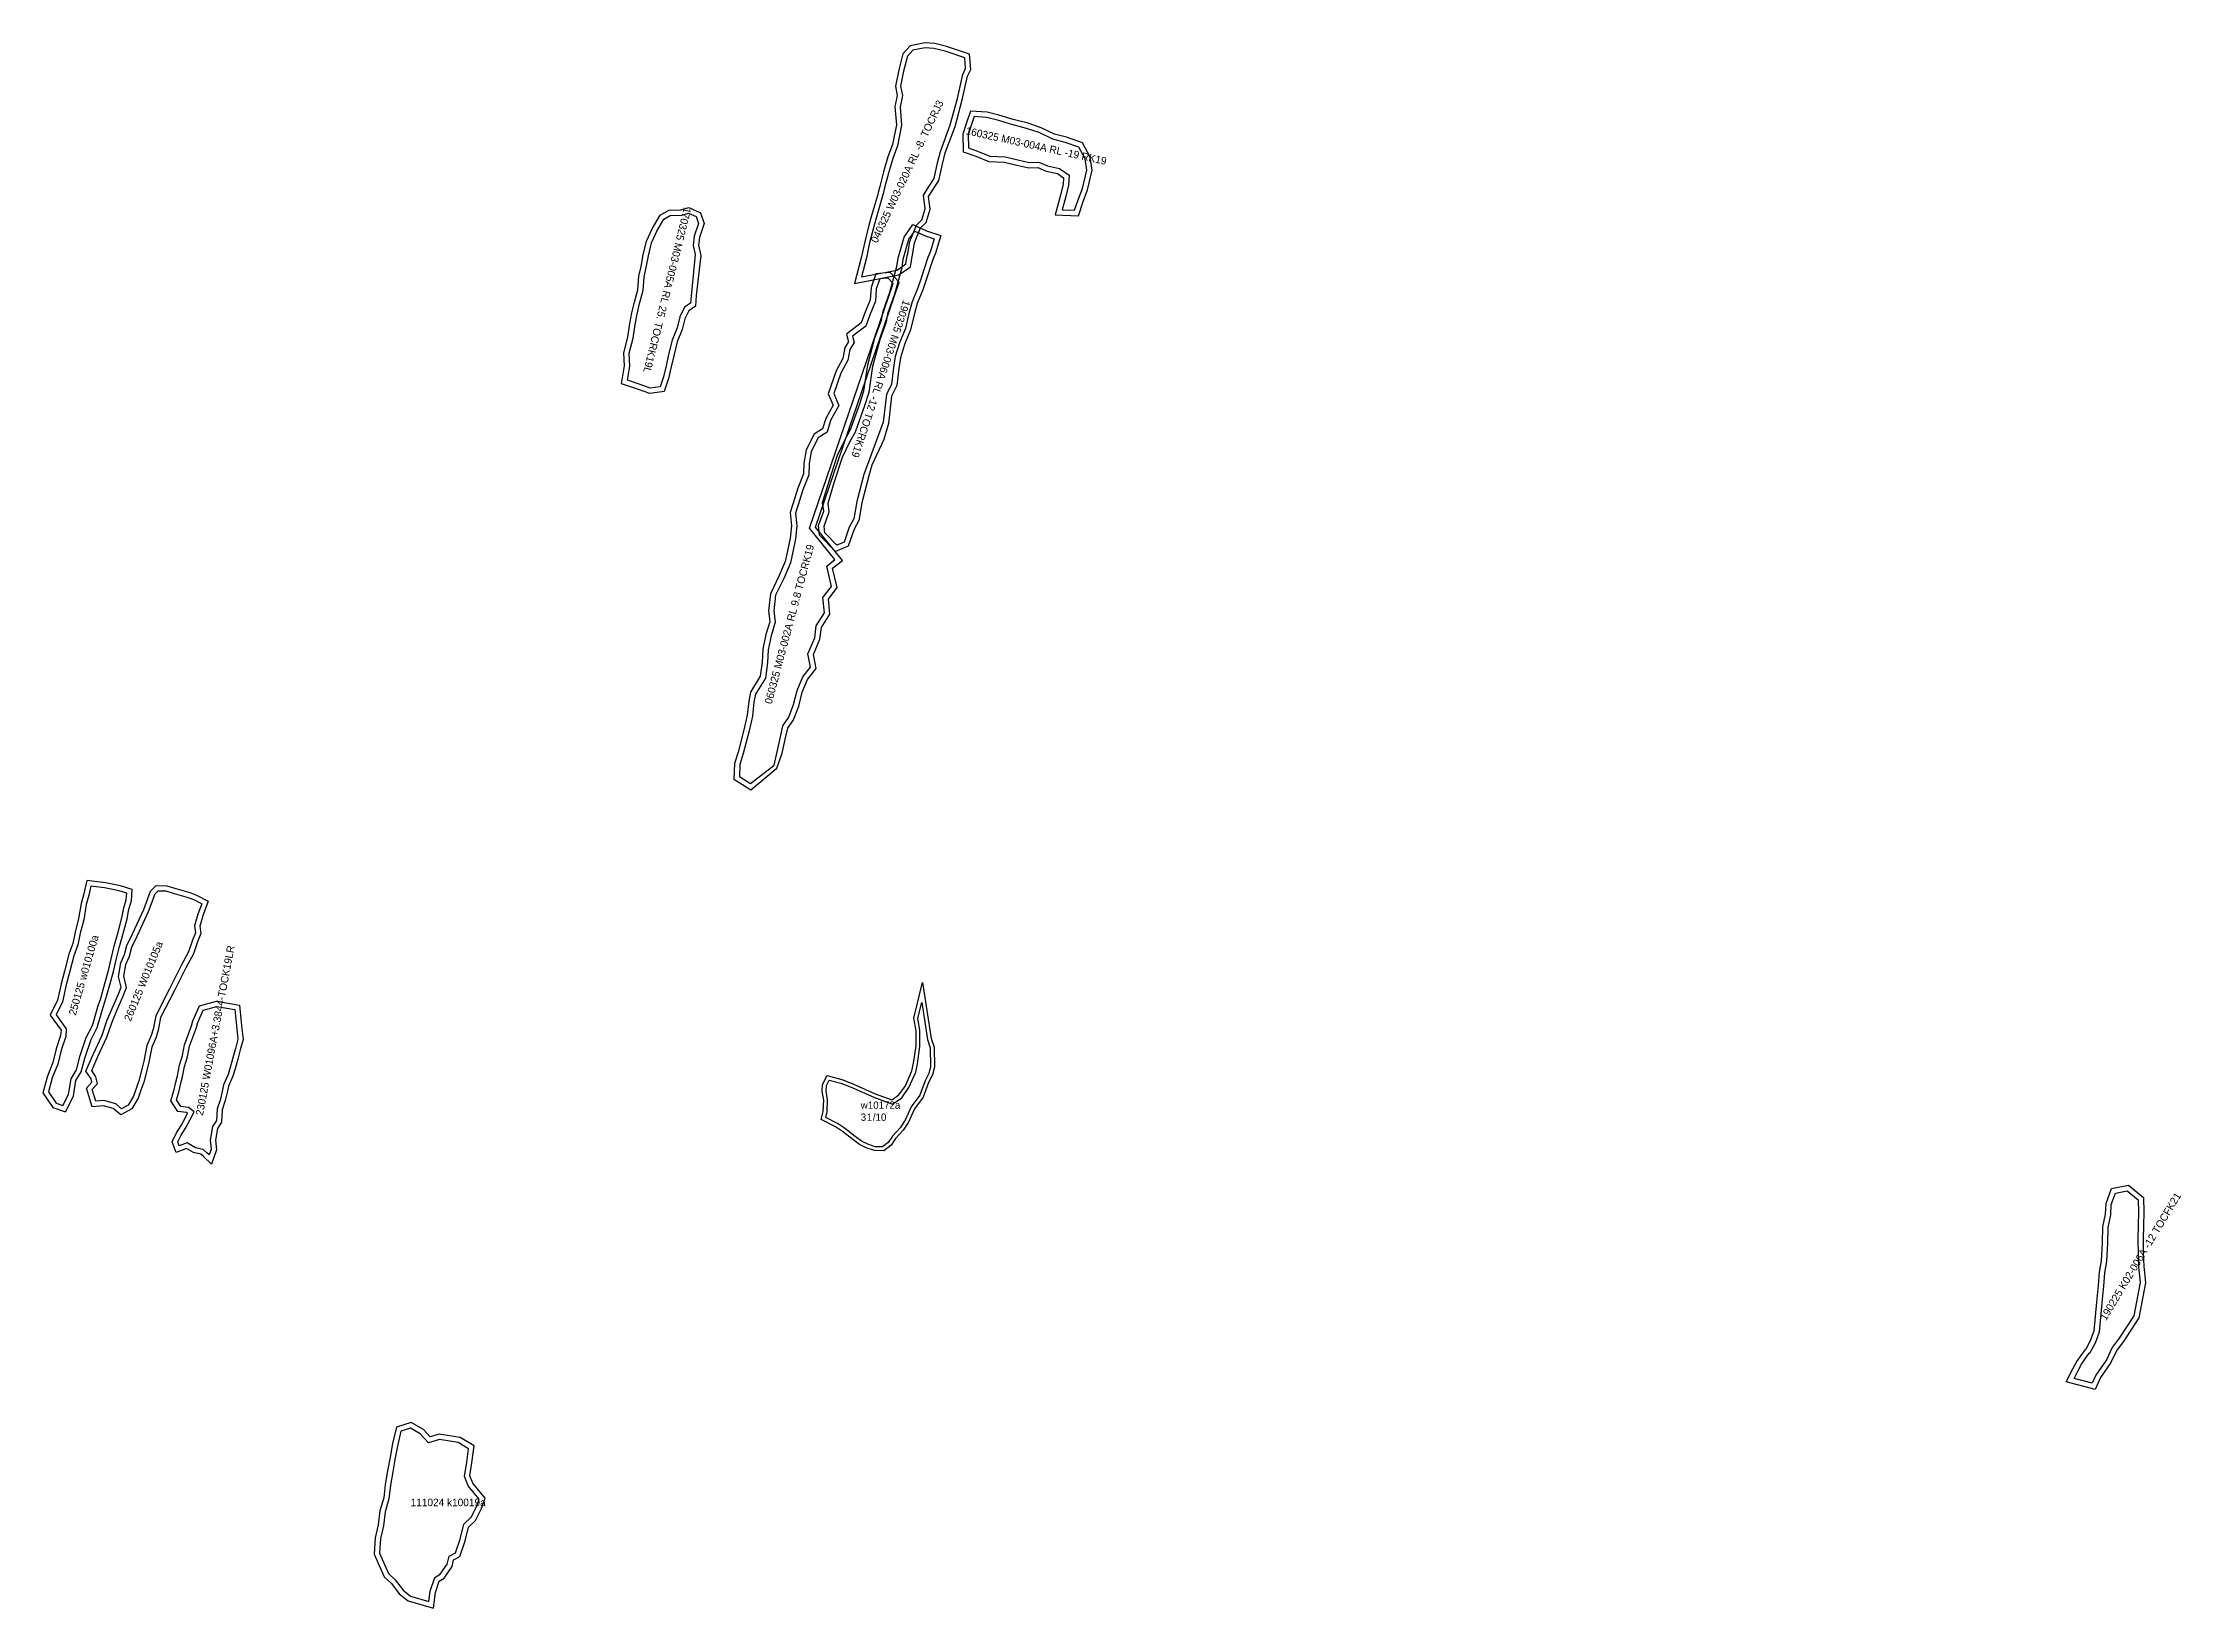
# Model space of a CAD drawing. Extents: x 550067 to 555612, y 63485 to 80416.
# Drawn here: x 550904 to 552395, y 74071 to 75163 of the extents above; entities that cross this region are included whole.
import ezdxf

# ---------------------------------------------------------------- set-up
doc = ezdxf.new("R2010")
doc.units = 0

msp = doc.modelspace()

# ---------------------------------------------------------------- texts
at = {"layer": 'GEOMETRY_LAYER_1', "color": 7}
for s, height, rotation, p in [('040325 W03-020A RL -8. TOCRJ3', 5.24933, 64.7, (551485.687, 75022.419, -1.13)), ('160325 M03-004A RL -19 RK19^J', 5.24933, 347.6, (551547.045, 75098.817, -9.236)), ('170325 M03-005A RL 25. TOCRK19L', 5.24933, 256.1, (551350.973, 75048.085, 33.285)), ('^J', 5.2493, 256.1, (551327.877, 74985.029, 33.285)), ('190325 M03-006A RL -12 TOCRK19', 5.24933, 251.6, (551503.915, 74983.55, -7.655)), ('060325 M03-002A RL 9.8 TOCRK19', 5.24933, 75, (551412.131, 74700.996, -1.507)), ('250125 w010100a', 5.24933, 73.8, (550926.873, 74483.947, 16.935)), ('260125 W010105a', 5.24933, 67.5, (550965.192, 74479.72, 18.018)), ('230125 W01096A+3.3844-TOCK19LR', 5.24933, 79.4, (551015.568, 74414.116, 12.554)), ('190225 K02-006A -12 TOCFK21', 5.24933, 59, (552342.488, 74271.012, -119.94))]:
    msp.add_text(s, height=height, rotation=rotation, dxfattribs=at).set_placement(p)
for s, height, p in [('w10172a', 5.084, (551474.241, 74419.156, -8.19)), ('3', 5.084, (551474.241, 74410.766, -8.19)), ('1', 5.084, (551478.454, 74410.766, -8.19)), ('/10', 5.084, (551482.666, 74410.766, -8.19)), ('111024 k10019a', 5.24933, (551160.412, 74142.024, 27.17))]:
    msp.add_text(s, height=height, dxfattribs=at).set_placement(p)

# ---------------------------------------------------------------- linework, layer by layer
at = {"layer": 'GEOMETRY_LAYER_1', "color": 1}
for points in [[(551469.978, 74994.7, -1.13), (551500.911, 75000.747, -1.529), (551508.971, 75006.249, -1.488), (551510.035, 75013.372, -1.744), (551510.378, 75014.435, -1.732), (551511.767, 75022.977, -2.065), (551515.975, 75033.397, -2.19), (551519.906, 75037.16, -2.109), (551522.665, 75046.407, -1.761), (551521.566, 75055.313, -3.181), (551524.958, 75060.601, -3.806), (551528.676, 75066.51, -4.163), (551531.18, 75077.856, -4.355), (551533.192, 75085.64, -4.123), (551540.001, 75104.209, -3.906), (551545.007, 75122.78, -2.788), (551548.655, 75139.254, -2.5), (551550.895, 75143.851, -2.578), (551550.074, 75154.478, -2.585), (551533.981, 75159.907, -2.474), (551525.832, 75161.929, -2.189), (551519.075, 75162.509, -2.068), (551508.763, 75160.453, -1.969), (551503.574, 75154.823, 2.213), (551500.692, 75143.538, -2.415), (551498.463, 75132.218, -2.864), (551499.704, 75125.797, -2.951), (551498.112, 75117.792, -3.052), (551499.236, 75105.32, 1.391), (551496.39, 75091.609, -3.072), (551493.223, 75082.889, -2.865), (551490.157, 75072.434, -2.631), (551487.534, 75062.272, -2.169), (551486.451, 75058.122, -1.987), (551486.051, 75056.707, -1.95), (551482.053, 75042.815, -1.515), (551479.905, 75035.408, -1.232), (551476.749, 75022.815, -0.975), (551474.749, 75013.447, -0.945), (551469.978, 74994.7, -1.13)], [(551474.734, 74999.196, -1.13), (551499.533, 75004.044, -1.529), (551505.736, 75008.277, -1.488), (551506.616, 75014.172, -1.744), (551506.965, 75015.257, -1.732), (551508.375, 75023.926, -2.065), (551513.011, 75035.405, -2.19), (551516.817, 75039.048, -2.109), (551519.102, 75046.706, -1.761), (551517.937, 75056.14, -3.181), (551522.004, 75062.477, -3.806), (551525.39, 75067.858, -4.163), (551527.775, 75078.672, -4.355), (551529.847, 75086.683, -4.123), (551536.661, 75105.269, -3.906), (551541.607, 75123.615, -2.788), (551545.327, 75140.415, -2.5), (551547.332, 75144.529, -2.578), (551546.763, 75151.901, -2.585), (551532.999, 75156.545, -2.474), (551525.257, 75158.465, -2.189), (551519.271, 75158.979, -2.068), (551510.565, 75157.243, -1.969), (551506.747, 75153.101, 2.213), (551504.108, 75142.766, -2.415), (551502.029, 75132.212, -2.864), (551503.27, 75125.787, -2.951), (551501.644, 75117.604, -3.052), (551502.768, 75105.117, 1.391), (551499.766, 75090.651, -3.072), (551496.551, 75081.798, -2.865), (551493.532, 75071.503, -2.631), (551490.922, 75061.393, -2.169), (551489.828, 75057.203, -1.987), (551489.416, 75055.747, -1.95), (551485.415, 75041.844, -1.515), (551483.285, 75034.495, -1.232), (551480.159, 75022.024, -0.975), (551478.157, 75012.649, -0.945), (551474.734, 74999.196, -1.13)], [(551609.894, 75042.477, -12.727), (551626.017, 75041.93, -11.992), (551629.349, 75051.815, -11.764), (551632.334, 75059.856, -11.622), (551635.627, 75073.568, -11.295), (551634.234, 75082.805, -11.219), (551628.854, 75092.727, -11.196), (551617.795, 75096.609, -11.087), (551609.434, 75098.742, -11.082), (551600.102, 75103.299, -10.806), (551590.887, 75106.386, -10.494), (551580.576, 75109.059, -10.123), (551570.518, 75112.059, -9.942), (551562.465, 75114.042, -9.7), (551550.697, 75114.916, -9.522), (551547.942, 75106.635, -9.265), (551545.419, 75098.767, -9.236), (551545.624, 75086.48, -9.151), (551554.406, 75083.461, -9.269), (551563.531, 75079.81, -9.495), (551574.403, 75079.315, -10.043), (551583.03, 75077.225, -10.13), (551591.439, 75075.244, -10.198), (551597.695, 75075.505, -10.61), (551603.425, 75073.085, -10.792), (551611.426, 75071.374, -10.943), (551615.724, 75068.368, -11.057), (551615.41, 75063.856, -11.613), (551613.581, 75056.24, -11.599), (551609.894, 75042.477, -12.727)], [(551614.673, 75046.017, -12.727), (551623.391, 75045.721, -11.992), (551625.861, 75053.051, -11.764), (551628.788, 75060.936, -11.622), (551631.86, 75073.73, -11.295), (551630.672, 75081.611, -11.219), (551626.282, 75089.709, -11.196), (551616.723, 75093.064, -11.087), (551608.152, 75095.251, -11.082), (551598.697, 75099.868, -10.806), (551589.833, 75102.837, -10.494), (551579.583, 75105.494, -10.123), (551569.546, 75108.487, -9.942), (551561.882, 75110.375, -9.7), (551553.298, 75111.013, -9.522), (551551.46, 75105.486, -9.265), (551549.129, 75098.218, -9.236), (551549.28, 75089.136, -9.151), (551555.695, 75086.931, -9.269), (551564.324, 75083.478, -9.495), (551574.928, 75082.995, -10.043), (551583.89, 75080.823, -10.13), (551591.793, 75078.962, -10.198), (551598.37, 75079.236, -10.61), (551604.542, 75076.63, -10.792), (551612.933, 75074.836, -10.943), (551619.56, 75070.2, -11.057), (551619.08, 75063.292, -11.613), (551617.167, 75055.33, -11.599), (551614.673, 75046.017, -12.727)], [(551482.062, 74867.982, -5.425), (551479.871, 74860.48, -4.916), (551475.081, 74841.787, -3.944), (551472.901, 74829.383, -3.613), (551469.681, 74823.263, -3.78), (551465.551, 74811.43, -3.68), (551456.652, 74807.784, -3.614), (551445.588, 74819.159, -3.845), (551444.863, 74825.92, -3.942), (551448.482, 74835.892, -3.999), (551447.677, 74841.837, -4.164), (551452.461, 74857.589, -4.912), (551458.018, 74874.935, -5.4), (551463.413, 74885.934, -5.792), (551467.173, 74892.801, -6.492), (551473.512, 74910.726, -7.352), (551476.422, 74919.781, -7.702), (551479.094, 74937.816, -7.534), (551484.149, 74956.751, -7.573), (551488.668, 74968.986, -7.655), (551489.782, 74975.276, -7.736), (551494.534, 74988.489, -7.778), (551499.455, 75006.604, -8.049), (551500.304, 75012.42, -8.056), (551504.442, 75027.049, -8.692), (551510.587, 75035.891, -8.981), (551520.078, 75031.477, -8.811), (551530.022, 75028.124, -8.554), (551526.419, 75015.787, -8.198), (551524.408, 75011.349, -7.841), (551519.972, 74997.274, -7.228), (551517.426, 74990.337, -7.417), (551513.535, 74980.745, -7.483), (551511.429, 74972.888, -7.323), (551508.88, 74962.237, -7.764), (551504.736, 74952.004, -8.041), (551501.957, 74942.893, -7.76), (551500.859, 74935.46, -7.098), (551499.334, 74923.464, -7.019), (551495.71, 74916.07, -7.194), (551493.483, 74897.124, -7.286), (551490.247, 74885.956, -6.395), (551482.062, 74867.982, -5.425)], [(551476.302, 74861.459, -4.916), (551471.461, 74842.567, -3.944), (551469.358, 74830.594, -3.613), (551466.278, 74824.742, -3.78), (551462.606, 74814.222, -3.68), (551457.562, 74812.155, -3.614), (551449.13, 74820.823, -3.845), (551448.633, 74825.463, -3.942), (551452.271, 74835.485, -3.999), (551451.452, 74841.534, -4.164), (551455.993, 74856.486, -4.912), (551461.459, 74873.548, -5.4), (551466.698, 74884.229, -5.792), (551470.562, 74891.285, -6.492), (551477.018, 74909.543, -7.352), (551480.037, 74918.938, -7.702), (551482.723, 74937.065, -7.534), (551487.68, 74955.631, -7.573), (551492.253, 74968.015, -7.655), (551493.371, 74974.32, -7.736), (551498.065, 74987.377, -7.778), (551503.084, 75005.85, -8.049), (551503.93, 75011.645, -8.056), (551507.834, 75025.446, -8.692), (551511.849, 75031.223, -8.981), (551518.702, 75028.035, -8.811), (551525.475, 75025.752, -8.554), (551522.94, 75017.075, -8.198), (551520.946, 75012.673, -7.841), (551516.469, 74998.469, -7.228), (551513.974, 74991.67, -7.417), (551510.02, 74981.924, -7.483), (551507.843, 74973.797, -7.323), (551505.346, 74963.369, -7.764), (551501.245, 74953.24, -8.041), (551498.338, 74943.707, -7.76), (551497.193, 74935.964, -7.098), (551495.741, 74924.54, -7.019), (551492.109, 74917.131, -7.194), (551489.844, 74897.86, -7.286), (551476.302, 74861.459, -4.916)], [(551419.499, 74667.164, 1.018), (551421.86, 74677.757, 1.167), (551423.39, 74684.629, 1.214), (551427.427, 74690.488, 0.531), (551430.988, 74699.892, 0.612), (551433.466, 74709.623, -0.199), (551437.152, 74718.549, -0.523), (551443.098, 74726.178, -1.111), (551441.236, 74736.038, -0.308), (551445.753, 74746.604, -1.035), (551446.791, 74754.71, -0.667), (551452.658, 74763.976, -1.199), (551451.707, 74774.485, -0.661), (551457.92, 74782.61, -1.215), (551454.667, 74796.132, -0.354), (551461.438, 74801.552, -1.581), (551442.643, 74824.706, -1.788), (551501.079, 74995.496, -1.996), (551494.809, 75002.304, -2.204), (551484.841, 75001.495, -2.005), (551481.399, 74991.747, -2.147), (551480.842, 74983.223, -2.485), (551476.793, 74973.486, -2.546), (551474.56, 74967.18, -2.505), (551464.353, 74959.354, -2.257), (551465.647, 74954.065, -2.336), (551463.064, 74950.091, -2.327), (551461.762, 74942.44, -2.396), (551457.036, 74933.638, -2.317), (551451.571, 74917.687, -1.812), (551454.954, 74909.692, -1.908), (551449.839, 74900.462, -1.252), (551447.611, 74893.326, -0.76), (551441.772, 74889.485, -0.263), (551436.223, 74878.592, 0.639), (551434.476, 74869.301, 1.295), (551434.382, 74861.855, 1.645), (551430.436, 74851.963, 1.715), (551428.238, 74845.106, 1.663), (551425.056, 74834.983, 1.434), (551426.025, 74825.574, 1.197), (551425.15, 74817.096, 0.649), (551423.2, 74808.289, 0.348), (551421.664, 74800.873, 0.395), (551417.433, 74791.04, 0.624), (551411.207, 74778.256, 0.833), (551410.037, 74766.306, 0.789), (551410.797, 74758.79, 0.787), (551408.121, 74749.969, 0.869), (551405.977, 74739.717, 0.847), (551405.463, 74730.677, 0.78), (551404.211, 74720.715, 0.954), (551397.267, 74709.691, 0.972), (551396.115, 74703.315, 1.009), (551395.065, 74693.611, 1.147), (551392.738, 74683.488, 1.333), (551388.74, 74667.83, 1.397), (551386.23, 74659.84, 1.477), (551385.852, 74648.914, 1.528), (551391.723, 74645.212, 1.593), (551397.594, 74641.51, 1.659), (551415.725, 74656.727, 1.339), (551419.499, 74667.164, 1.018)], [(551413.928, 74658.774, 0.562), (551415.884, 74667.952, 1.018), (551418.249, 74678.561, 1.167), (551419.935, 74686.136, 1.214), (551424.125, 74692.218, 0.531), (551427.454, 74701.007, 0.612), (551429.945, 74710.792, -0.199), (551433.925, 74720.427, -0.523), (551439.152, 74727.134, -1.111), (551437.391, 74736.458, -0.308), (551442.149, 74747.586, -1.035), (551443.226, 74755.995, -0.667), (551448.86, 74764.893, -1.199), (551447.892, 74775.588, -0.661), (551453.911, 74783.458, -1.215), (551450.52, 74797.552, -0.354), (551456.217, 74802.112, -1.581), (551438.479, 74823.965, -1.788), (551496.865, 74994.609, -1.996), (551493.309, 74998.47, -2.204), (551487.531, 74998.001, -2.005), (551485.057, 74990.996, -2.147), (551484.494, 74982.369, -2.485), (551480.248, 74972.157, -2.546), (551477.681, 74964.911, -2.505), (551468.521, 74957.888, -2.257), (551469.621, 74953.391, -2.336), (551466.583, 74948.716, -2.327), (551465.308, 74941.224, -2.396), (551460.439, 74932.153, -2.317), (551455.53, 74917.826, -1.812), (551459.063, 74909.476, -1.908), (551453.259, 74898.999, -1.252), (551450.749, 74890.962, -0.76), (551444.624, 74886.933, -0.263), (551439.761, 74877.386, 0.639), (551438.172, 74868.933, 1.295), (551438.073, 74861.122, 1.645), (551433.92, 74850.711, 1.715), (551431.765, 74843.987, 1.663), (551428.814, 74834.602, 1.434), (551429.745, 74825.574, 1.197), (551428.808, 74816.504, 0.649), (551426.818, 74807.514, 0.348), (551425.211, 74799.755, 0.395), (551420.797, 74789.498, 0.624), (551414.825, 74777.233, 0.833), (551413.756, 74766.311, 0.789), (551414.553, 74758.425, 0.787), (551411.709, 74749.051, 0.869), (551409.656, 74739.23, 0.847), (551409.15, 74730.341, 0.78), (551407.78, 74719.438, 0.954), (551400.781, 74708.327, 0.972), (551399.779, 74702.787, 1.009), (551398.72, 74692.996, 1.147), (551396.334, 74682.616, 1.333), (551392.3, 74666.817, 1.397), (551389.91, 74659.21, 1.477), (551389.623, 74650.91, 1.528), (551397.382, 74646.018, 1.659), (551413.928, 74658.774, 0.562)], [(552314.85, 74228.793, -120.55), (552319.493, 74237.811, -120.455), (552322.174, 74243.022, -120.36), (552328.203, 74251.368, -120.38), (552328.653, 74251.709, -120.36), (552331.813, 74257.556, -120.05), (552334.35, 74264.342, -119.94), (552336.079, 74284.263, -119.28), (552337.351, 74295.816, -119.66), (552337.994, 74305.262, -120.44), (552339.305, 74313.104, -121.07), (552340.054, 74325.619, -121.48), (552340.384, 74336.787, -121.52), (552342.114, 74345.669, -121.5), (552342.559, 74353.121, -121.91), (552346.249, 74363.607, -122.74), (552358.182, 74365.994, -123.55), (552368.711, 74357.369, -122.84), (552368.848, 74346.746, -122.17), (552368.545, 74337.954, -122.4), (552368.376, 74327.983, -122.52), (552368.523, 74317.654, -122.43), (552368.78, 74309.295, -122.19), (552370.106, 74297.877, -121.05), (552365.51, 74273.261, -118.84), (552354.614, 74256.973, -119.89), (552350.04, 74250.714, -120.47), (552345.971, 74242.277, -120.53), (552338.675, 74231.652, -120.59), (552334.864, 74223.309, -120.69), (552314.85, 74228.793, -120.55)], [(552320.228, 74231.155, -120.55), (552322.783, 74236.118, -120.455), (552325.337, 74241.081, -120.36), (552330.879, 74248.753, -120.38), (552331.527, 74249.244, -120.36), (552335.189, 74256.02, -120.05), (552337.993, 74263.519, -119.94), (552339.761, 74283.9, -119.28), (552341.037, 74295.488, -119.66), (552341.674, 74304.83, -120.44), (552342.986, 74312.687, -121.07), (552343.751, 74325.453, -121.48), (552344.074, 74336.376, -121.52), (552345.793, 74345.203, -121.5), (552346.222, 74352.383, -121.91), (552349.04, 74360.393, -122.74), (552357.192, 74362.022, -123.55), (552365.033, 74355.599, -122.84), (552365.148, 74346.786, -122.17), (552364.847, 74338.049, -122.4), (552364.676, 74327.988, -122.52), (552364.824, 74317.571, -122.43), (552365.086, 74309.024, -122.19), (552366.367, 74298.006, -121.05), (552362.012, 74274.686, -118.84), (552351.581, 74259.094, -119.89), (552346.854, 74252.625, -120.47), (552342.761, 74244.14, -120.53), (552335.443, 74233.482, -120.59), (552332.806, 74227.709, -120.69), (552320.228, 74231.155, -120.55)]]:
    msp.add_polyline3d(points, dxfattribs=at)
at = {"layer": 'GEOMETRY_LAYER_1', "color": 3}
for points in [[(551359.474, 74986.214, 31.27), (551359.088, 74978.855, 31.374), (551354.313, 74975.593, 31.833), (551351.683, 74970.046, 31.772), (551349.657, 74962.473, 31.71), (551346.247, 74954.042, 31.697), (551343.904, 74944.309, 31.682), (551342.12, 74936.476, 31.6), (551340.163, 74928.481, 31.257), (551337.222, 74919.313, 31.045), (551327.075, 74917.961, 31.273), (551319.243, 74920.786, 31.762), (551307.402, 74924.617, 32.242), (551309.55, 74937.176, 32.281), (551309.146, 74946.322, 32.521), (551311.89, 74957.226, 32.798), (551313.304, 74966.739, 33.121), (551314.706, 74974.072, 32.828), (551316.477, 74981.666, 32.525), (551318.809, 74990.31, 32.202), (551319.63, 74999.641, 32.515), (551321.054, 75006.522, 32.521), (551322.648, 75014.615, 33.276), (551324.847, 75024.172, 33.499), (551328.832, 75032.795, 33.553), (551334.355, 75042.199, 33.525), (551340.401, 75045.771, 33.623), (551348.906, 75045.95, 33.285), (551354.308, 75047.726, 33.05), (551362.535, 75043.931, 32.855), (551364.987, 75036.427, 32.674), (551361.716, 75026.752, 32.964), (551361.143, 75021.402, 32.416), (551362.651, 75014.268, 32.186), (551359.474, 74986.214, 31.27)], [(551355.489, 74980.877, 31.374), (551351.399, 74978.082, 31.833), (551348.196, 74971.327, 31.772), (551346.142, 74963.648, 31.71), (551342.714, 74955.175, 31.697), (551340.301, 74945.152, 31.682), (551338.519, 74937.326, 31.6), (551336.6, 74929.488, 31.257), (551334.414, 74922.672, 31.045), (551327.481, 74921.748, 31.273), (551320.44, 74924.288, 31.762), (551311.59, 74927.151, 32.242), (551313.264, 74936.943, 32.281), (551312.866, 74945.944, 32.521), (551315.523, 74956.501, 32.798), (551316.952, 74966.12, 33.121), (551318.326, 74973.305, 32.828), (551320.066, 74980.764, 32.525), (551322.466, 74989.662, 32.202), (551323.296, 74999.101, 32.515), (551324.681, 75005.79, 32.521), (551326.267, 75013.843, 33.276), (551328.366, 75022.968, 33.499), (551332.115, 75031.078, 33.553), (551337.061, 75039.5, 33.525), (551341.448, 75042.093, 33.623), (551349.537, 75042.263, 33.285), (551354.081, 75043.756, 33.05), (551359.52, 75041.247, 32.855), (551361.088, 75036.447, 32.674), (551358.081, 75027.551, 32.964), (551357.402, 75021.212, 32.416), (551358.74, 75014.88, 32.186), (551355.489, 74980.877, 31.374)]]:
    msp.add_polyline3d(points, dxfattribs=at)
at = {"layer": 'GEOMETRY_LAYER_1', "color": 5}
for points in [[(550957.101, 74531.494, 19.893), (550959.854, 74541.276, 19.86), (550962.645, 74551.586, 19.814), (550963.892, 74558.316, 20.196), (550965.667, 74564.12, 20.405), (550966.203, 74572.049, 20.537), (550958.112, 74574.6, 20.296), (550947.603, 74576.721, 20.121), (550934.736, 74578.36, 20.214), (550932.427, 74568.98, 20.025), (550930.743, 74562.266, 19.86), (550928.926, 74551.752, 19.496), (550926.486, 74542.366, 19.313), (550924.794, 74534.459, 19.278), (550922.048, 74526.975, 18.865), (550919.003, 74515.063, 18.493), (550916.651, 74506.38, 18.173), (550914.261, 74494.996, 17.107), (550909.113, 74484.433, 16.871), (550916.621, 74473.883, 16.723), (550916.359, 74470.237, 16.551), (550913.29, 74461.042, 16.186), (550910.865, 74451.309, 15.738), (550907.125, 74441.928, 15.546), (550903.904, 74430.202, 15.775), (550910.906, 74419.991, 15.288), (550919.648, 74417.104, 15.38), (550925.221, 74427.954, 15.462), (550925.869, 74431.213, 15.477), (550927.072, 74438.892, 15.467), (550930.669, 74444.888, 16.183), (550933.442, 74455.179, 16.399), (550937.594, 74467.436, 16.707), (550941.851, 74475.896, 17.029), (550944.403, 74484.374, 17.015), (550946.031, 74490.094, 17.73), (550947.514, 74494.37, 18.43), (550950.693, 74505.562, 18.805), (550953.14, 74514.79, 19.217), (550954.991, 74523.022, 19.635), (550957.101, 74531.494, 19.893)], [(550953.635, 74532.47, 19.893), (550956.384, 74542.234, 19.86), (550959.131, 74552.386, 19.814), (550960.389, 74559.174, 20.196), (550962.104, 74564.777, 20.405), (550962.42, 74569.467, 20.537), (550957.212, 74571.109, 20.296), (550947.019, 74573.166, 20.121), (550937.464, 74574.384, 20.214), (550935.921, 74568.112, 20.025), (550934.268, 74561.52, 19.86), (550932.447, 74550.991, 19.496), (550929.99, 74541.536, 19.313), (550928.261, 74533.457, 19.278), (550925.491, 74525.907, 18.865), (550922.485, 74514.147, 18.493), (550920.152, 74505.538, 18.173), (550917.692, 74493.82, 17.107), (550913.286, 74484.777, 16.871), (550920.304, 74474.916, 16.723), (550919.917, 74469.527, 16.551), (550916.749, 74460.035, 16.186), (550914.299, 74450.202, 15.738), (550910.543, 74440.78, 15.546), (550907.818, 74430.859, 15.775), (550913.188, 74423.029, 15.288), (550917.853, 74421.488, 15.38), (550921.789, 74429.15, 15.462), (550922.324, 74431.843, 15.477), (550923.624, 74440.142, 15.467), (550927.324, 74446.309, 16.183), (550929.995, 74456.225, 16.399), (550934.265, 74468.83, 16.707), (550938.494, 74477.234, 17.029), (550940.948, 74485.386, 17.015), (550942.597, 74491.178, 17.73), (550944.079, 74495.452, 18.43), (550947.222, 74506.516, 18.805), (550949.643, 74515.646, 19.217), (550951.479, 74523.812, 19.635), (550953.635, 74532.47, 19.893)], [(550996.627, 74572.733, 18.057), (551006.525, 74569.957, 18.536), (551011.116, 74568.113, 18.814), (551019.267, 74563.838, 18.838), (551015.422, 74553.746, 17.994), (551013.435, 74546.487, 17.483), (551014.084, 74541.425, 17.423), (551011.721, 74535.501, 17.52), (551008.89, 74527.172, 17.707), (551003.638, 74517.506, 17.842), (550999.67, 74509.446, 17.937), (550995.522, 74501.156, 18.262), (550986.09, 74482.831, 19.139), (550984.321, 74473.895, 18.152), (550982.97, 74469.148, 17.779), (550980.026, 74462.209, 17.867), (550977.797, 74451.554, 19.317), (550976.627, 74446.78, 19.033), (550974.435, 74437.596, 18.485), (550972.352, 74432.096, 18.433), (550970.454, 74426.496, 18.214), (550966.033, 74419.069, 17.868), (550958.369, 74414.89, 17.87), (550953.068, 74419.248, 17.84), (550946.182, 74421.234, 18.018), (550938.248, 74420.577, 18.237), (550934.328, 74433.418, 18.237), (550938.072, 74437.667, 18.603), (550937.536, 74440.045, 18.574), (550934.034, 74445.429, 18.34), (550938.972, 74457.016, 18.327), (550945.238, 74470.446, 18.402), (550948.596, 74480.402, 18.096), (550952.294, 74489.188, 18.412), (550956.484, 74498.552, 18.009), (550958.501, 74504.03, 17.303), (550956.7, 74511.431, 17.134), (550958.37, 74520.941, 17.229), (550960.982, 74526.716, 17.426), (550962.487, 74533.089, 17.468), (550966.52, 74541.121, 17.505), (550974.298, 74558.183, 17.493), (550979.069, 74571.006, 17.958), (550983.082, 74574.88, 18.057), (550990.357, 74574.6, 18.22), (550996.627, 74572.733, 18.057)], [(550995.627, 74569.275, 18.057), (551005.365, 74566.543, 18.536), (551009.605, 74564.84, 18.814), (551014.765, 74562.134, 18.838), (551011.996, 74554.865, 17.994), (551009.773, 74546.743, 17.483), (551010.395, 74541.892, 17.423), (551008.342, 74536.748, 17.52), (551005.58, 74528.621, 17.707), (551000.44, 74519.161, 17.842), (550996.446, 74511.047, 17.937), (550992.312, 74502.786, 18.262), (550982.657, 74484.027, 19.139), (550980.818, 74474.739, 18.152), (550979.568, 74470.349, 17.779), (550976.575, 74463.291, 17.867), (550974.286, 74452.35, 19.317), (550973.128, 74447.627, 19.033), (550970.987, 74438.655, 18.485), (550968.963, 74433.311, 18.433), (550967.166, 74428.011, 18.214), (550963.444, 74421.758, 17.868), (550958.779, 74419.214, 17.87), (550954.78, 74422.501, 17.84), (550946.544, 74424.876, 18.018), (550940.843, 74424.404, 18.237), (550938.358, 74432.546, 18.237), (550941.988, 74436.666, 18.603), (550940.906, 74441.467, 18.574), (550938.098, 74445.783, 18.34), (550942.26, 74455.548, 18.327), (550948.586, 74469.105, 18.402), (550951.965, 74479.127, 18.096), (550955.596, 74487.755, 18.412), (550959.82, 74497.193, 18.009), (550962.258, 74503.815, 17.303), (550960.376, 74511.55, 17.134), (550961.837, 74519.871, 17.229), (550964.405, 74525.549, 17.426), (550965.894, 74531.85, 17.468), (550969.768, 74539.566, 17.505), (550977.627, 74556.807, 17.493), (550982.158, 74568.984, 17.958), (550984.478, 74571.224, 18.057), (550989.765, 74571.02, 18.22), (550995.627, 74569.275, 18.057)], [(551033.438, 74435.032, 12.71), (551032.517, 74430.426, 13.075), (551031.198, 74424.816, 12.974), (551028.999, 74418.332, 12.897), (551028.546, 74409.82, 13.063), (551025.786, 74405.477, 12.368), (551024.332, 74397.231, 12.187), (551025.009, 74390.539, 11.888), (551021.579, 74380.564, 11.58), (551016.012, 74385.854, 11.722), (551014.148, 74387.41, 12.091), (551009.105, 74388.581, 11.841), (551004.196, 74391.411, 11.568), (550997.03, 74388.671, 11.217), (550994.171, 74396.179, 11.217), (550997.178, 74402.366, 11.289), (551000.324, 74407.504, 11.692), (551003.32, 74412.959, 11.841), (551004.881, 74416.042, 12.328), (551004.078, 74416.646, 12.607), (550998.117, 74417.304, 12.775), (550993.29, 74424.707, 12.776), (550995.457, 74432.606, 13.16), (550996.77, 74437.785, 13.347), (550997.831, 74442.163, 13.466), (550999.342, 74449.494, 13.358), (551001.354, 74456.35, 13.435), (551002.834, 74463.724, 13.411), (551007.641, 74477.006, 13.7), (551008.611, 74480.498, 13.691), (551013.233, 74490.92, 13.969), (551025.065, 74494.256, 13.94), (551041.028, 74491.444, 13.628), (551042.062, 74481.873, 13.419), (551042.806, 74474.99, 13.21), (551043.622, 74467.433, 13.002), (551041.655, 74460.207, 13.021), (551039.867, 74453.638, 13.04), (551038.061, 74447.004, 13.059), (551036.494, 74441.984, 12.778), (551033.438, 74435.032, 12.71)], [(551456.687, 74406.477, -8.235), (551446.694, 74411.646, -8.6), (551448.121, 74417.333, -7.98), (551448.47, 74425.119, -7.616), (551447.387, 74431.348, -7.635), (551447.633, 74435.989, -7.718), (551450.803, 74442.298, -7.75), (551461.124, 74439.649, -7.73), (551468.653, 74436.631, -7.729), (551484.314, 74429.664, -8.073), (551495.993, 74425.331, -8.054), (551500.905, 74428.79, -8.121), (551505.354, 74435.235, -8.135), (551509.96, 74445.504, -7.605), (551511.106, 74451.023, -7.401), (551512.786, 74462.701, -7.61), (551512.791, 74473.505, -8.054), (551511.374, 74482.405, -8.958), (551517.358, 74507.24, -9.818), (551523.416, 74468.053, -7.969), (551525.329, 74462.017, -7.686), (551525.657, 74448.275, -7.236), (551524.262, 74442.761, -7.134), (551521.577, 74437.575, -7.484), (551517.843, 74427.266, -7.817), (551511.772, 74419.136, -7.415), (551507.514, 74409.823, -7.825), (551503.758, 74404.216, -8.053), (551498.566, 74398.457, -8.368), (551495.459, 74393.696, -8.038), (551490.368, 74389.922, -8.715), (551483.936, 74390.04, -8.808), (551478.096, 74392.025, -8.845), (551473.484, 74394.232, -8.837), (551468.681, 74397.698, -8.728), (551461.445, 74403.38, -8.43), (551456.687, 74406.477, -8.235)], [(551029.908, 74435.738, 12.71), (551028.998, 74431.191, 13.075), (551027.733, 74425.809, 12.974), (551025.43, 74419.018, 12.897), (551025.002, 74410.954, 13.063), (551022.365, 74406.806, 12.368), (551020.7, 74397.365, 12.187), (551021.348, 74390.963, 11.888), (551019.997, 74387.034, 11.58), (551018.408, 74388.544, 11.722), (551015.796, 74390.724, 12.091), (551010.44, 74391.967, 11.841), (551004.51, 74395.386, 11.568), (550999.111, 74393.321, 11.217), (550998.089, 74396.005, 11.217), (551000.34, 74400.636, 11.289), (551003.438, 74405.696, 11.692), (551006.504, 74411.278, 11.841), (551009.455, 74417.105, 12.328), (551005.454, 74420.117, 12.607), (551000.203, 74420.695, 12.775), (550997.19, 74425.316, 12.776), (550998.938, 74431.687, 13.16), (551000.265, 74436.919, 13.347), (551001.345, 74441.376, 13.466), (551002.838, 74448.622, 13.358), (551004.853, 74455.487, 13.435), (551006.311, 74462.752, 13.411), (551011.073, 74475.91, 13.7), (551012.009, 74479.28, 13.691), (551015.838, 74487.914, 13.969), (551025.251, 74490.567, 13.94), (551037.74, 74488.368, 13.628), (551038.483, 74481.486, 13.419), (551039.227, 74474.603, 13.21), (551039.97, 74467.722, 13.002), (551038.182, 74461.152, 13.021), (551036.393, 74454.583, 13.04), (551034.605, 74448.014, 13.059), (551033.058, 74443.057, 12.778), (551029.908, 74435.738, 12.71)], [(551458.047, 74408.813, -8.235), (551449.833, 74413.062, -8.6), (551450.807, 74416.939, -7.98), (551451.18, 74425.292, -7.616), (551450.1, 74431.51, -7.635), (551450.299, 74435.282, -7.718), (551452.239, 74439.142, -7.75), (551460.283, 74437.077, -7.73), (551467.602, 74434.143, -7.729), (551483.294, 74427.162, -8.073), (551496.387, 74422.305, -8.054), (551502.853, 74426.86, -8.121), (551507.716, 74433.905, -8.135), (551512.544, 74444.667, -7.605), (551513.766, 74450.557, -7.401), (551515.486, 74462.508, -7.61), (551515.491, 74473.718, -8.054), (551514.125, 74482.297, -8.958), (551516.779, 74493.312, -9.818), (551520.779, 74467.435, -7.969), (551522.639, 74461.567, -7.686), (551522.949, 74448.579, -7.236), (551521.721, 74443.726, -7.134), (551519.099, 74438.66, -7.484), (551515.44, 74428.56, -7.817), (551509.436, 74420.52, -7.415), (551505.15, 74411.144, -7.825), (551501.622, 74405.88, -8.053), (551496.419, 74400.108, -8.368), (551493.462, 74395.577, -8.038), (551489.498, 74392.639, -8.715), (551484.406, 74392.732, -8.808), (551479.116, 74394.53, -8.845), (551474.868, 74396.563, -8.837), (551470.305, 74399.855, -8.728), (551463.019, 74405.577, -8.43), (551458.047, 74408.813, -8.235)], [(551177.669, 74081.833, 16.357), (551180.369, 74089.792, 18.22), (551183.686, 74091.806, 18.461), (551189.348, 74100.05, 17.747), (551190.395, 74104.623, 16.83), (551194.608, 74106.903, 16.617), (551198.416, 74117.871, 16.784), (551200.81, 74127.434, 17.469), (551205.726, 74132.08, 18.05), (551209.648, 74140.007, 17.911), (551212.438, 74147.599, 17.608), (551203.67, 74158.189, 17.336), (551201.674, 74163.198, 16.902), (551203.176, 74172.231, 16.904), (551204.714, 74184.065, 17.219), (551194.847, 74189.948, 17.438), (551180.207, 74192.325, 17.478), (551173.976, 74190.399, 17.598), (551169.374, 74195.45, 17.163), (551160.851, 74200.425, 16.91), (551150.458, 74197.213, 17.143), (551147.74, 74185.706, 17.125), (551146.065, 74176.308, 17.16), (551144.275, 74166.732, 17.285), (551142.681, 74157.261, 17.505), (551141.648, 74147.821, 17.097), (551139.022, 74138.771, 16.943), (551137.778, 74129.005, 16.799), (551135.783, 74119.938, 16.401), (551134.898, 74108.522, 15.78), (551141.913, 74092.827, 13.34), (551146.958, 74088.159, 16.051), (551152.467, 74080.939, 16.238), (551158.579, 74076.002, 16.273), (551176.283, 74070.87, 16.449), (551177.669, 74081.833, 16.357)], [(551174.045, 74082.667, 16.357), (551177.298, 74092.257, 18.22), (551181.087, 74094.556, 18.461), (551185.899, 74101.563, 17.747), (551187.162, 74107.079, 16.83), (551191.583, 74109.474, 16.617), (551194.867, 74118.93, 16.784), (551197.483, 74129.38, 17.469), (551202.704, 74134.314, 18.05), (551206.243, 74141.47, 17.911), (551208.231, 74146.878, 17.608), (551200.448, 74156.278, 17.336), (551197.855, 74162.787, 16.902), (551199.515, 74172.772, 16.904), (551200.731, 74182.132, 17.219), (551193.558, 74186.409, 17.438), (551180.471, 74188.534, 17.478), (551172.823, 74186.171, 17.598), (551167.02, 74192.54, 17.163), (551160.39, 74196.409, 16.91), (551153.572, 74194.303, 17.143), (551151.365, 74184.955, 17.125), (551149.704, 74175.643, 17.16), (551147.919, 74166.085, 17.285), (551146.347, 74156.751, 17.505), (551145.291, 74147.099, 17.097), (551142.655, 74138.017, 16.943), (551141.427, 74128.372, 16.799), (551139.452, 74119.395, 16.401), (551138.66, 74109.174, 15.78), (551144.982, 74095.028, 13.34), (551149.706, 74090.657, 16.051), (551155.138, 74083.538, 16.238), (551160.324, 74079.349, 16.273), (551173.155, 74075.629, 16.449), (551174.045, 74082.667, 16.357)]]:
    msp.add_polyline3d(points, dxfattribs=at)

msp.set_redraw_order([(e.dxf.handle, doc.entitydb.next_handle()) for e in msp.query("TEXT MTEXT ATTDEF DIMENSION ARC_DIMENSION")])  # texts and dimensions are drawn at this point

doc.saveas('drawing.dxf')
